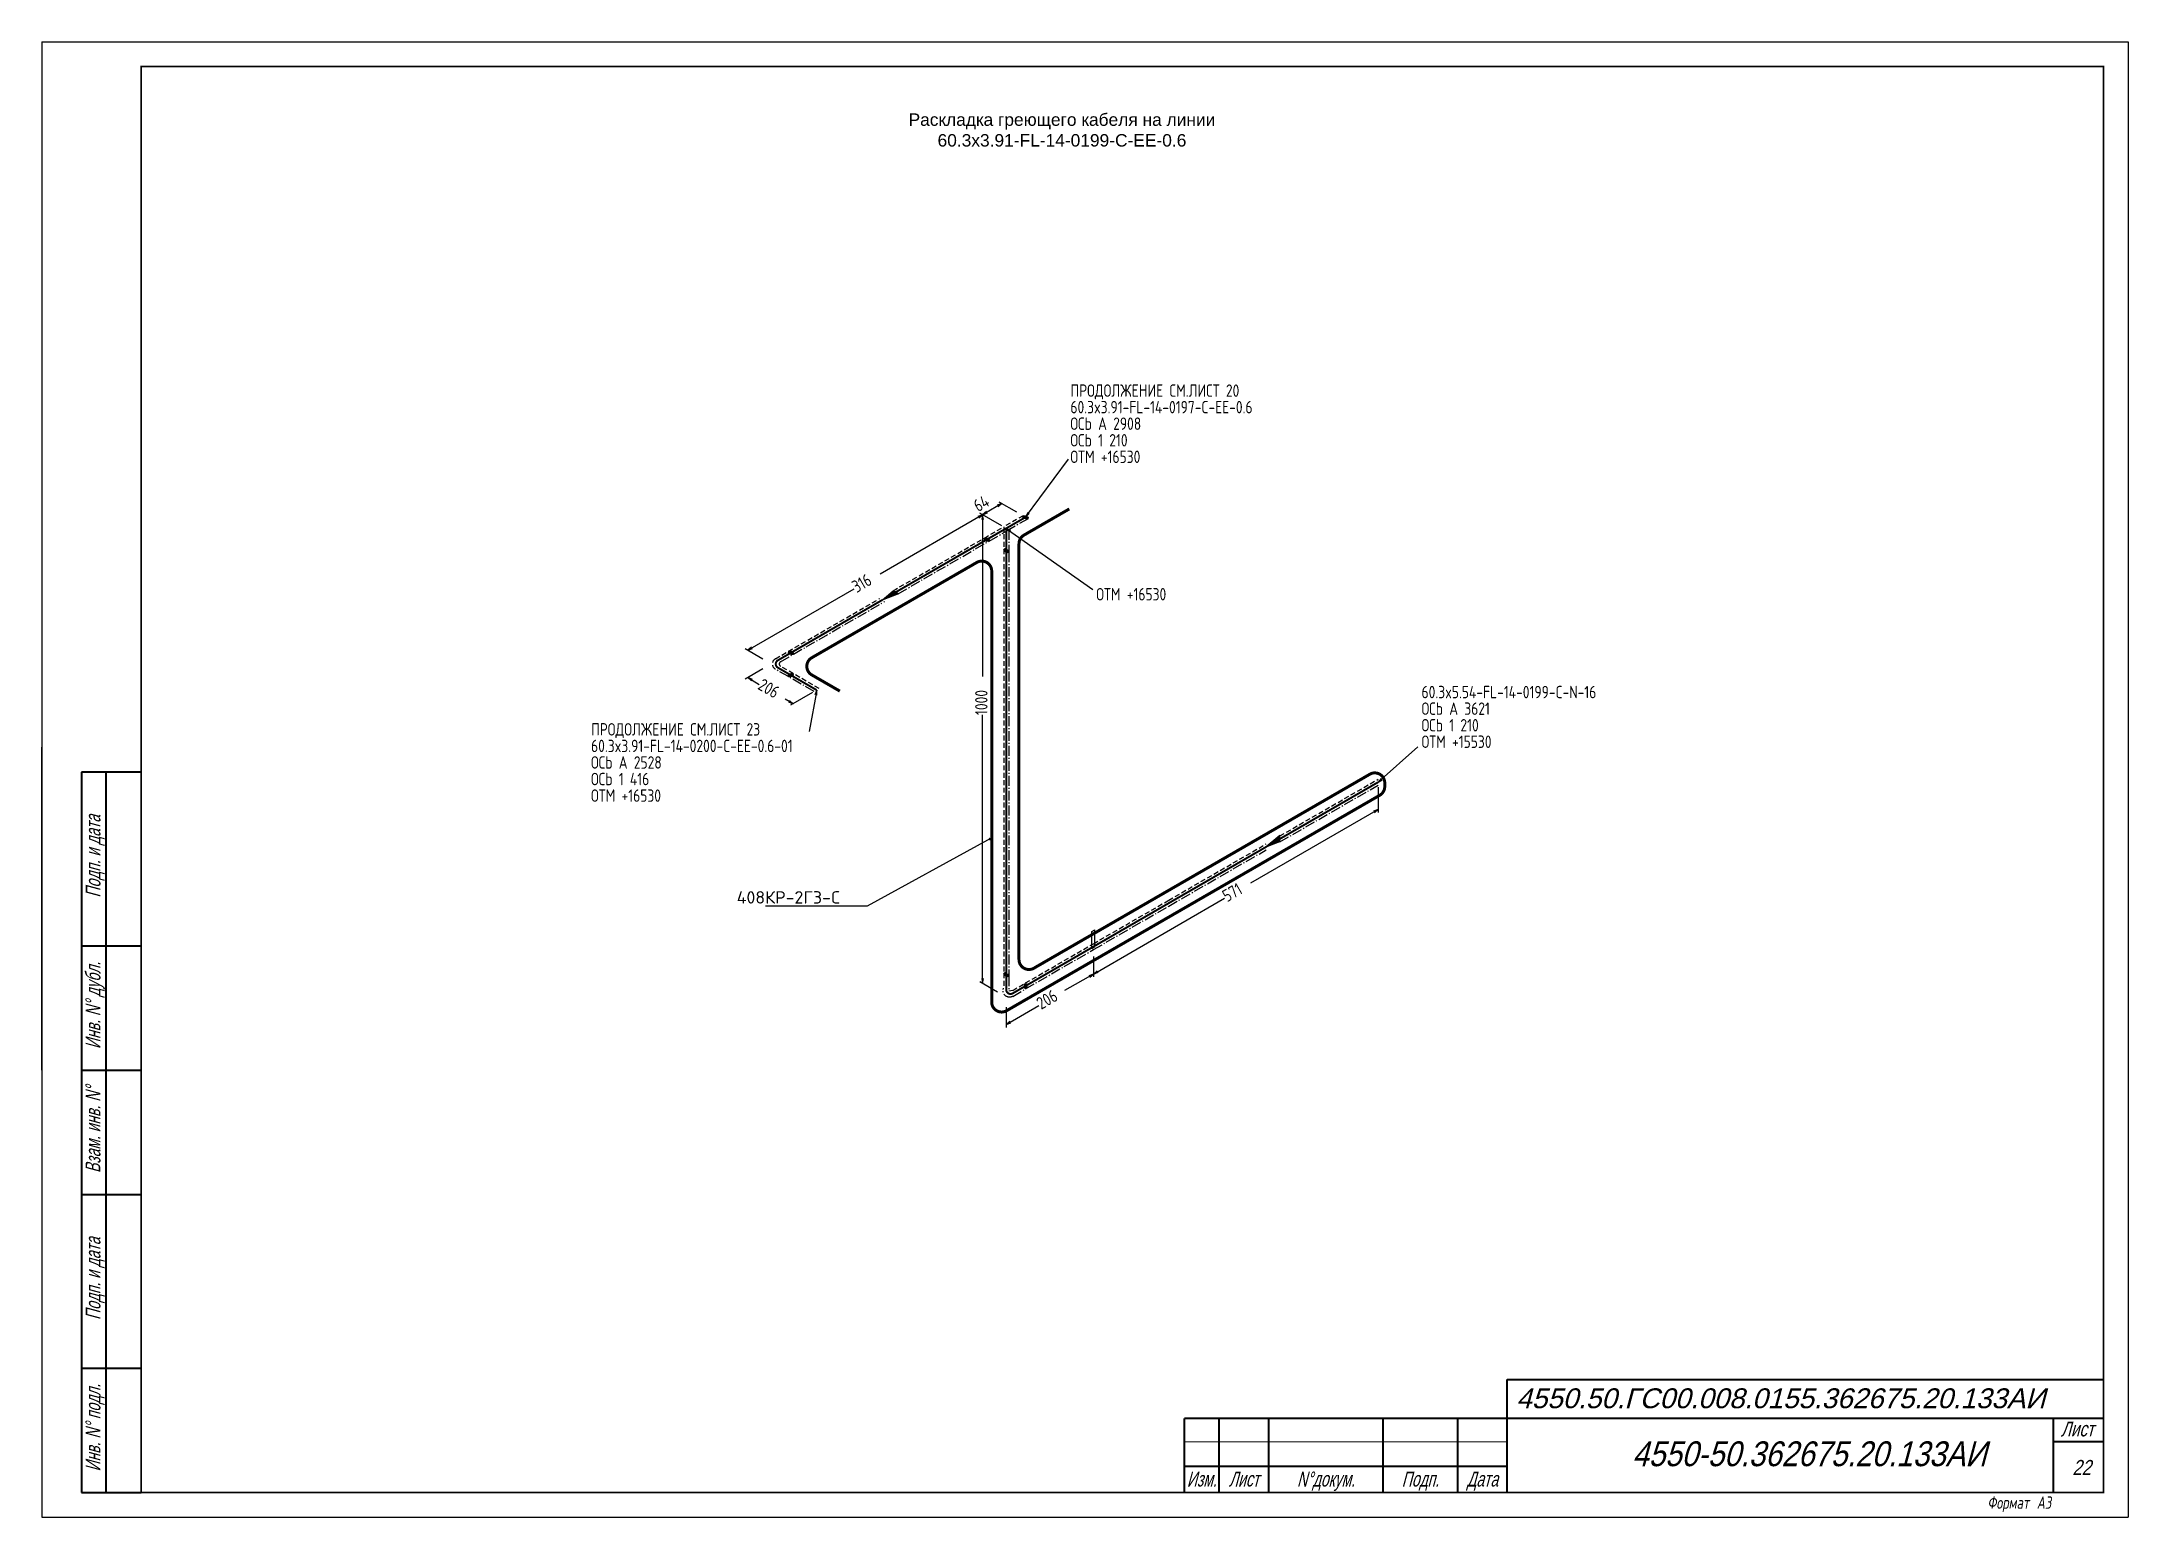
# Model space of a CAD drawing. Header units: millimetres. Extents: x 789 to 2531, y -2516 to 1713.
# Drawn here: x 1418.8 to 1838.8, y -1540.3 to -1243.3 of the extents above; entities that cross this region are included whole.
import ezdxf
from ezdxf import colors
from ezdxf.entities.mleader import LeaderData, LeaderLine
from ezdxf.enums import TextEntityAlignment as Align
from ezdxf.math import Vec2, Vec3

# ---------------------------------------------------------------- set-up
doc = ezdxf.new("R2010")
doc.units = ezdxf.units.MM
for name, pattern in [('GT110', [1.5, 1, -0.5]), ('GT111', [3, 2, -0.4, 0.2, -0.4]), ('HIDDEN', [0.375, 0.25, -0.125]), ('JIS_02_4.0', [5.5, 4, -1.5])]:
    doc.linetypes.add(name, pattern=pattern)
for name, color, linetype in [('GT_1', 7, 'Continuous'), ('RAMKA', 2, 'Continuous'), ('TRACE', 1, 'HIDDEN')]:
    doc.layers.add(name, color=color, linetype=linetype)
doc.layers.add('Текст штампа', color=7, linetype='Continuous', lineweight=0)
doc.layers.add('Электрообогрев', color=1, linetype='JIS_02_4.0', lineweight=30)
doc.styles.add('Aryal.cyr 3', font='arial.ttf', dxfattribs={"width": 0.666667, "oblique": 15, "height": 3})
doc.styles.add('ESKDU', font='eskd_u.shx')
doc.styles.add('HTX1', font='GOST2304A', dxfattribs={"width": 0.98})
doc.styles.get("Standard").update_dxf_attribs({"font": 'txt.shx'})

msp = doc.modelspace()

# ---------------------------------------------------------------- texts
at = {"color": 0, "oblique": 10, "width": 0.7}
msp.add_text('Формат А3', height=2.5, dxfattribs=at).set_placement((1810.51, -1538.57))
at = {"color": 7, "linetype": 'Continuous', "ltscale": 3, "insert": (1624.2, -1261.06), "char_height": 2.5, "width": 99.0105, "attachment_point": 5, "style": 'ESKDU'}
msp.add_mtext('{\\fArial|b0|i0|c204|p34;\\C0;Раскладка греющего кабеля на линии \\P60.3x3.91-FL-14-0199-C-EE-0.6}', dxfattribs=at)
at = {"layer": 'GT_1', "style": 'HTX1', "width": 0.98}
for s, p in [('ПРОДОЛЖЕНИЕ СМ.ЛИСТ 20', (1625.9, -1314.75)), ('60.3x3.91-FL-14-0197-C-EE-0.6', (1625.9, -1318.08)), ('ОСЬ A 2908', (1625.9, -1321.41)), ('ОСЬ 1 210', (1625.9, -1324.75)), ('ОТМ +16530', (1625.9, -1328.08)), ('ОТМ +16530', (1631.11, -1355.74)), ('60.3x5.54-FL-14-0199-C-N-16', (1696.58, -1375.43)), ('ОСЬ A 3621', (1696.58, -1378.77)), ('ПРОДОЛЖЕНИЕ СМ.ЛИСТ 23', (1529.41, -1382.94)), ('ОСЬ 1 210', (1696.58, -1382.1)), ('60.3x3.91-FL-14-0200-C-EE-0.6-01', (1529.41, -1386.27)), ('ОТМ +15530', (1696.58, -1385.43)), ('ОСЬ A 2528', (1529.41, -1389.6)), ('ОСЬ 1 416', (1529.41, -1392.94)), ('ОТМ +16530', (1529.41, -1396.27))]:
    msp.add_text(s, height=2.5, dxfattribs=at).set_placement(p)
for s, rotation, p in [('64', 30, (1607.33, -1338.01)), ('316', 30, (1582.87, -1354.28)), ('206', 330, (1562.79, -1373.49)), ('1000', 90, (1609.22, -1378.8)), ('571', 30, (1657.45, -1416.53)), ('206', 30, (1620.03, -1438.16))]:
    msp.add_text(s, height=2.5, rotation=rotation, dxfattribs=at).set_placement(p)
at = {"layer": 'RAMKA', "color": 7, "lineweight": 20, "style": 'Aryal.cyr 3', "oblique": 15, "width": 0.666667}
for s, p in [('Подп. и дата', (1429.15, -1407.24)), ('Инв. N%%D дубл.', (1429.15, -1437.26)), ('Взам. инв. N%%D', (1429.15, -1462.26)), ('Подп. и дата', (1429.15, -1492.26)), ('Инв. N%%D подл.', (1429.15, -1522.26))]:
    msp.add_text(s, height=3, rotation=90, dxfattribs=at).set_placement(p, align=Align.MIDDLE_CENTER)
at = {"layer": 'RAMKA', "color": 0, "lineweight": 20, "style": 'Aryal.cyr 3', "oblique": 15, "width": 0.726944}
msp.add_text('Лист', height=3, dxfattribs=at).set_placement((1825.28, -1524.01), (1831.9, -1524.01), align=Align.FIT)
at = {"layer": 'RAMKA', "color": 0, "lineweight": 20, "style": 'Aryal.cyr 3', "oblique": 15, "width": 0.8}
msp.add_text('22', height=3, dxfattribs=at).set_placement((1827.6, -1531.75))
at = {"layer": 'RAMKA', "color": 0, "lineweight": 20, "style": 'Aryal.cyr 3', "oblique": 15, "width": 0.666667}
for s, p in [('Изм.', (1652.34, -1532.59)), ('Лист', (1660.84, -1532.59)), ('N%%Dдокум.', (1677.34, -1532.59)), ('Подп.', (1696.34, -1532.59)), ('Дата', (1708.84, -1532.59))]:
    msp.add_text(s, height=3, dxfattribs=at).set_placement(p, align=Align.MIDDLE_CENTER)
at = {"layer": 'Текст штампа', "color": 0, "lineweight": 20, "style": 'Aryal.cyr 3', "oblique": 15}
msp.add_text('4550.50.ГС00.008.0155.362675.20.133АИ', height=4, dxfattribs=at).set_placement((1768.89, -1516.33), align=Align.MIDDLE_CENTER)
at = {"layer": 'Текст штампа', "color": 0, "lineweight": 20, "style": 'Aryal.cyr 3', "oblique": 15, "width": 0.85}
msp.add_text('4550-50.362675.20.133АИ', height=5, dxfattribs=at).set_placement((1774.62, -1527.5), align=Align.MIDDLE_CENTER)

# ---------------------------------------------------------------- blocks, each defined once
blk = doc.blocks.new('_Dot')
at = {"color": 0, "linetype": 'ByBlock', "lineweight": -2}
blk.add_line((-0.5, 0), (-1, 0), dxfattribs=at)
at = {"color": 0, "linetype": 'ByBlock', "const_width": 0.5}
blk.add_lwpolyline([(-0.25, 0, 1), (0.25, 0, 1)], format="xyb", close=True, dxfattribs=at)

# ---------------------------------------------------------------- linework, layer by layer
at = {"linetype": 'Continuous'}
for p, q in [((1418.84, -1243.28), (1418.84, -1540.28)), ((1418.84, -1243.28), (1838.84, -1243.28)), ((1838.84, -1243.28), (1838.84, -1540.28)), ((1418.84, -1540.28), (1838.84, -1540.28))]:
    msp.add_line(p, q, dxfattribs=at)
at = {"color": 7}
for p, q in [((1418.84, -1450.28), (1418.84, -1385.28)), ((1438.84, -1385.28), (1438.84, -1535.28))]:
    msp.add_line(p, q, dxfattribs=at)
at = {"linetype": 'Continuous', "const_width": 0.3}
msp.add_lwpolyline([(1438.84, -1248.28), (1833.84, -1248.28), (1833.84, -1535.28), (1438.84, -1535.28)], close=True, dxfattribs=at)
at = {"layer": 'GT_1', "flags": 128}
for points in [[(1616.89, -1338.96), (1625.52, -1327.29)], [(1608.23, -1338.48), (1587.58, -1350.43)], [(1607.48, -1339.13), (1608.23, -1338.48), (1607.28, -1338.83)], [(1612.13, -1340.73), (1607.68, -1338.18)], [(1612.13, -1340.73), (1607.68, -1338.18)], [(1612.13, -1340.73), (1607.68, -1338.18)], [(1608.38, -1339.48), (1608.23, -1338.48), (1608.08, -1339.48)], [(1609.03, -1337.83), (1608.23, -1338.48), (1609.18, -1338.13)], [(1608.23, -1338.48), (1608.68, -1338.23)], [(1608.23, -1338.48), (1608.23, -1371.08)], [(1612.13, -1336.23), (1608.68, -1338.23)], [(1611.38, -1336.88), (1612.13, -1336.23), (1611.18, -1336.58)], [(1615.13, -1337.98), (1611.58, -1335.93)], [(1616.88, -1338.98), (1617.43, -1338.98), (1617.33, -1339.23), (1616.88, -1339.28), (1616.33, -1338.98), (1616.43, -1338.73), (1616.88, -1338.68), (1617.43, -1338.98), (1616.98, -1339.23), (1616.88, -1338.78), (1616.53, -1338.78), (1616.53, -1338.98), (1616.88, -1338.98)], [(1617.33, -1338.07), (1616.89, -1338.96), (1617.62, -1338.27)], [(1609.08, -1343.48), (1609.08, -1343.78), (1609.53, -1343.73), (1609.63, -1343.48), (1609.08, -1343.18), (1608.63, -1343.23), (1608.53, -1343.48), (1609.08, -1343.78), (1609.53, -1343.53), (1608.73, -1343.48), (1608.73, -1343.28), (1609.08, -1343.28), (1609.08, -1343.48)], [(1613.9, -1341.64), (1612.98, -1341.23), (1613.67, -1341.94)], [(1612.98, -1341.23), (1630.4, -1353.53)], [(1612.98, -1345.73), (1613.23, -1345.58), (1613.43, -1345.98), (1613.23, -1346.18), (1612.73, -1345.88), (1612.53, -1345.48), (1612.73, -1345.28), (1613.23, -1345.58), (1613.23, -1346.08), (1612.78, -1345.43), (1612.63, -1345.53), (1612.78, -1345.83), (1612.98, -1345.73)], [(1560.98, -1365.78), (1582.38, -1353.43)], [(1590.73, -1354.08), (1591.28, -1354.38), (1587.98, -1355.68), (1590.23, -1353.78), (1591.23, -1354.38), (1588.23, -1355.53), (1590.28, -1353.83), (1591.13, -1354.33), (1588.53, -1355.38), (1590.33, -1353.88), (1591.08, -1354.28), (1588.78, -1355.18), (1590.43, -1353.88), (1591.03, -1354.23), (1589.03, -1355.08), (1590.48, -1353.93), (1590.93, -1354.18), (1589.33, -1354.88), (1590.58, -1353.98), (1590.88, -1354.18), (1589.53, -1354.78), (1590.63, -1354.03), (1590.78, -1354.13), (1589.83, -1354.58), (1590.68, -1354.08), (1590.73, -1354.08), (1587.98, -1355.68)], [(1563.98, -1367.53), (1560.43, -1365.48)], [(1561.73, -1365.13), (1560.98, -1365.78), (1561.93, -1365.43)], [(1569.63, -1366.28), (1569.63, -1366.58), (1570.08, -1366.53), (1570.18, -1366.28), (1569.63, -1365.98), (1569.18, -1366.03), (1569.08, -1366.28), (1569.63, -1366.58), (1570.08, -1366.33), (1569.28, -1366.28), (1569.28, -1366.08), (1569.63, -1366.08), (1569.63, -1366.28)], [(1563.98, -1369.53), (1560.43, -1371.58)], [(1561.93, -1371.63), (1560.98, -1371.28), (1561.73, -1371.93)], [(1560.98, -1371.28), (1563.28, -1372.63)], [(1569.63, -1370.78), (1570.18, -1370.78), (1570.08, -1370.53), (1569.63, -1370.48), (1569.08, -1370.78), (1569.18, -1371.03), (1569.63, -1371.08), (1570.18, -1370.78), (1569.73, -1370.53), (1569.63, -1370.98), (1569.28, -1370.98), (1569.28, -1370.78), (1569.63, -1370.78)], [(1570.08, -1376.53), (1568.48, -1375.63)], [(1569.13, -1376.18), (1570.08, -1376.53), (1569.33, -1375.88)], [(1573.98, -1374.28), (1569.53, -1376.83)], [(1574.83, -1373.78), (1573.33, -1382.13)], [(1574.83, -1374.78), (1574.83, -1373.78), (1574.48, -1374.73)], [(1608.23, -1432.83), (1608.23, -1378.78)], [(1687.83, -1392.33), (1695.83, -1385.22)], [(1688.48, -1391.58), (1687.83, -1392.33), (1688.68, -1391.83)], [(1687.83, -1393.33), (1687.83, -1395.93)], [(1687.83, -1393.33), (1687.83, -1398.43)], [(1687.83, -1397.83), (1662.13, -1412.68)], [(1687.08, -1398.48), (1687.83, -1397.83), (1686.88, -1398.18)], [(1668.08, -1403.73), (1668.08, -1403.08), (1665.33, -1405.33), (1668.08, -1404.28), (1668.08, -1403.18), (1665.58, -1405.18), (1668.08, -1404.23), (1668.08, -1403.23), (1665.88, -1405.03), (1668.08, -1404.18), (1668.08, -1403.33), (1666.13, -1404.83), (1668.08, -1404.08), (1668.08, -1403.43), (1666.38, -1404.73), (1668.08, -1404.03), (1668.08, -1403.48), (1666.68, -1404.53), (1668.08, -1403.93), (1668.08, -1403.58), (1666.88, -1404.43), (1668.08, -1403.83), (1668.08, -1403.63), (1667.18, -1404.23), (1668.08, -1403.78), (1668.08, -1403.73), (1665.33, -1405.33)], [(1630.53, -1430.93), (1656.93, -1415.68)], [(1630.23, -1425.78), (1630.83, -1425.38), (1630.83, -1422.03)], [(1630.23, -1425.78), (1630.23, -1422.38), (1630.83, -1422.03)], [(1630.53, -1427.43), (1630.53, -1431.53)], [(1630.53, -1427.43), (1630.53, -1431.53)], [(1608.08, -1431.83), (1608.23, -1432.83), (1608.38, -1431.83)], [(1612.98, -1431.08), (1613.23, -1430.93), (1613.43, -1431.33), (1613.23, -1431.53), (1612.73, -1431.23), (1612.53, -1430.83), (1612.73, -1430.63), (1613.23, -1430.93), (1613.23, -1431.43), (1612.78, -1430.78), (1612.63, -1430.88), (1612.78, -1431.18), (1612.98, -1431.08)], [(1630.53, -1430.93), (1624.73, -1434.28)], [(1629.78, -1431.58), (1630.53, -1430.93), (1629.58, -1431.28)], [(1631.28, -1430.28), (1630.53, -1430.93), (1631.48, -1430.58)], [(1611.23, -1434.58), (1607.68, -1432.53)], [(1616.88, -1433.33), (1616.63, -1433.18), (1616.88, -1432.83), (1617.13, -1432.88), (1617.13, -1433.48), (1616.88, -1433.83), (1616.63, -1433.78), (1616.63, -1433.18), (1617.08, -1432.93), (1616.68, -1433.63), (1616.88, -1433.73), (1617.08, -1433.43), (1616.88, -1433.33)], [(1612.98, -1441.08), (1619.53, -1437.28)], [(1612.98, -1437.58), (1612.98, -1441.68)], [(1613.73, -1440.43), (1612.98, -1441.08), (1613.93, -1440.73)]]:
    msp.add_lwpolyline(points, dxfattribs=at)
at = {"layer": 'GT_1', "linetype": 'GT110', "flags": 128}
for points in [[(1616.38, -1338.68), (1612.48, -1340.93)], [(1590.23, -1353.78), (1608.58, -1343.18)], [(1608.58, -1343.18), (1612.48, -1340.93)], [(1612.48, -1340.93), (1612.48, -1345.43)], [(1612.48, -1345.43), (1612.48, -1430.78)], [(1569.13, -1365.98), (1587.48, -1355.38)], [(1566.53, -1367.48), (1569.13, -1365.98)], [(1570.13, -1370.48), (1567.53, -1368.98)], [(1575.33, -1373.48), (1570.13, -1370.48)], [(1668.08, -1403.13), (1687.83, -1391.73)], [(1645.68, -1416.08), (1665.33, -1404.73)], [(1630.53, -1424.83), (1645.68, -1416.08)], [(1616.88, -1432.73), (1630.53, -1424.83)], [(1612.48, -1430.78), (1612.48, -1433.78)], [(1614.28, -1434.23), (1613.5, -1434.38)], [(1614.28, -1434.23), (1616.88, -1432.73)]]:
    msp.add_lwpolyline(points, dxfattribs=at)
at = {"layer": 'GT_1', "const_width": 0.4, "flags": 128}
for points in [[(1612.98, -1341.23), (1616.88, -1338.98)], [(1609.08, -1343.48), (1590.73, -1354.08)], [(1612.98, -1341.23), (1609.08, -1343.48)], [(1612.98, -1345.73), (1612.98, -1341.23)], [(1612.98, -1431.08), (1612.98, -1345.73)], [(1587.98, -1355.68), (1569.63, -1366.28)], [(1569.63, -1366.28), (1567.03, -1367.78)], [(1567.03, -1369.28), (1569.63, -1370.78)], [(1569.63, -1370.78), (1574.83, -1373.78)], [(1687.83, -1392.33), (1668.08, -1403.73)], [(1665.33, -1405.33), (1645.68, -1416.68)], [(1645.68, -1416.68), (1630.53, -1425.43)], [(1630.53, -1425.43), (1616.88, -1433.33)], [(1612.98, -1434.08), (1612.98, -1431.08)], [(1616.88, -1433.33), (1614.28, -1434.83)]]:
    msp.add_lwpolyline(points, dxfattribs=at)
at = {"layer": 'GT_1', "linetype": 'GT111', "flags": 128}
for points in [[(1617.38, -1339.28), (1613.48, -1341.53)], [(1591.23, -1354.38), (1609.58, -1343.78)], [(1609.58, -1343.78), (1613.48, -1341.53)], [(1613.48, -1341.53), (1613.48, -1346.03)], [(1613.48, -1346.03), (1613.48, -1431.38)], [(1570.13, -1366.58), (1588.48, -1355.98)], [(1567.53, -1368.08), (1570.13, -1366.58)], [(1569.13, -1371.08), (1566.53, -1369.58)], [(1574.33, -1374.08), (1569.13, -1371.08)], [(1668.08, -1404.33), (1687.83, -1392.93)], [(1645.68, -1417.28), (1665.33, -1405.93)], [(1630.53, -1426.03), (1645.68, -1417.28)], [(1616.88, -1433.93), (1630.53, -1426.03)], [(1613.48, -1431.38), (1613.48, -1434.38)], [(1614.28, -1435.43), (1616.88, -1433.93)]]:
    msp.add_lwpolyline(points, dxfattribs=at)
at = {"layer": 'GT_1', "linetype": 'GT110', "flags": 128}
msp.add_lwpolyline([(1566.51, -1367.48, 0.57736), (1566.51, -1369.58)], format="xyb", dxfattribs=at)
at = {"layer": 'GT_1', "const_width": 0.4, "flags": 128}
for points in [[(1567.03, -1367.78, 0.57736), (1567.03, -1369.28)], [(1614.28, -1434.83, -0.577127), (1612.98, -1434.08)]]:
    msp.add_lwpolyline(points, format="xyb", dxfattribs=at)
at = {"layer": 'GT_1', "linetype": 'GT111', "flags": 128}
for points in [[(1567.55, -1368.08, 0.57736), (1567.55, -1368.98)], [(1614.28, -1435.43, -0.729218), (1612.46, -1433.78)]]:
    msp.add_lwpolyline(points, format="xyb", dxfattribs=at)
at = {"layer": 'RAMKA', "color": 7, "lineweight": 40}
for p, q in [((1438.84, -1390.28), (1426.84, -1390.28)), ((1426.84, -1390.28), (1426.84, -1535.28)), ((1431.84, -1535.28), (1431.84, -1390.28)), ((1426.84, -1425.28), (1438.84, -1425.28)), ((1426.84, -1450.28), (1438.84, -1450.28)), ((1426.84, -1475.28), (1438.84, -1475.28)), ((1426.84, -1510.28), (1438.84, -1510.28)), ((1426.84, -1535.28), (1438.84, -1535.28))]:
    msp.add_line(p, q, dxfattribs=at)
at = {"layer": 'RAMKA', "color": 0, "lineweight": 40}
for p, q in [((1713.84, -1535.28), (1713.84, -1512.56)), ((1713.84, -1512.56), (1833.89, -1512.56)), ((1833.84, -1520.43), (1648.84, -1520.43)), ((1648.84, -1535.28), (1648.84, -1520.43)), ((1655.87, -1535.09), (1655.87, -1520.43)), ((1665.87, -1535.28), (1665.87, -1520.43)), ((1688.87, -1535.28), (1688.87, -1520.43)), ((1703.87, -1535.28), (1703.87, -1520.43)), ((1823.77, -1535.28), (1823.77, -1520.43)), ((1833.84, -1525.12), (1823.77, -1525.12)), ((1713.84, -1530.09), (1648.84, -1530.09))]:
    msp.add_line(p, q, dxfattribs=at)
at = {"layer": 'RAMKA', "color": 0, "lineweight": 9}
msp.add_line((1713.84, -1525.09), (1648.84, -1525.09), dxfattribs=at)
at = {"layer": 'TRACE', "lineweight": 25, "ltscale": 7, "const_width": 0.6, "flags": 128}
msp.add_lwpolyline([(1579.49, -1373.99), (1573.84, -1370.73, -0.57735), (1573.84, -1367.27), (1607.06, -1348.09, -0.57735), (1610.06, -1349.82), (1610.06, -1436.58, 0.57735), (1613.06, -1438.32), (1688.17, -1394.95, 0.267949), (1689.17, -1393.22), (1689.17, -1392.45, 0.57735), (1686.17, -1390.72), (1618.55, -1429.76, -0.57735), (1615.55, -1428.02), (1615.55, -1344.32, -0.267949), (1616.55, -1342.59), (1625.68, -1337.32)], format="xyb", dxfattribs=at)

msp.set_redraw_order([(e.dxf.handle, doc.entitydb.next_handle()) for e in msp.query("TEXT MTEXT ATTDEF DIMENSION ARC_DIMENSION")])  # texts and dimensions are drawn at this point

# ---------------------------------------------------------------- next in the draw order: leaders
at = {"layer": 'Электрообогрев', "linetype": 'Continuous', "lineweight": 25}
ml = msp.add_multileader_mtext('Standard', dxfattribs=at)
ml.set_content('408КР-2Г3-C', color=256)
ml.set_leader_properties()
ml.set_arrow_properties(name='DOT')
ml.build(insert=Vec2(0, 0))
ml.multileader.update_dxf_attribs({"has_dogleg": 0, "text_left_attachment_type": 6, "text_right_attachment_type": 6, "dogleg_length": 1, "arrow_head_size": 0.5})
ctx = ml.context
ctx.base_point, ctx.char_height, ctx.arrow_head_size, ctx.landing_gap_size, ctx.plane_origin = Vec3(1558.74, -1417.26), 2.5, 0.5, 0, Vec3(1593.49, -1463.02)
ctx.left_attachment, ctx.right_attachment = 6, 6
notes = []
notes.append((ctx, [(1, (1, 1, 0), (1585.49, -1417.26), (-1, 0), 0.5, [(0, [(1609.67, -1403.76)], 0, [])])]))
ctx.mtext.insert, ctx.mtext.flow_direction = Vec3(1558.74, -1414.26), 5
ctx.mtext.has_bg_fill, ctx.mtext.bg_color, ctx.mtext.bg_scale_factor, ctx.mtext.bg_transparency, ctx.mtext.use_window_bg_color = 1, -1027028792, 1.5, 0, 1
for ctx, leaders in notes:
    for number, flags, end, landing, length, lines in leaders:
        leader = LeaderData()
        leader.index, (leader.has_last_leader_line, leader.has_dogleg_vector, leader.attachment_direction) = number, flags
        leader.last_leader_point, leader.dogleg_vector, leader.dogleg_length = Vec3(end), Vec3(landing), length
        for number, points, colour, breaks in lines:
            line = LeaderLine()
            line.index, line.vertices, line.color, line.breaks = number, Vec3.list(points), colors.encode_raw_color(colour), breaks
            leader.lines.append(line)
        ctx.leaders.append(leader)

doc.saveas('drawing.dxf')
